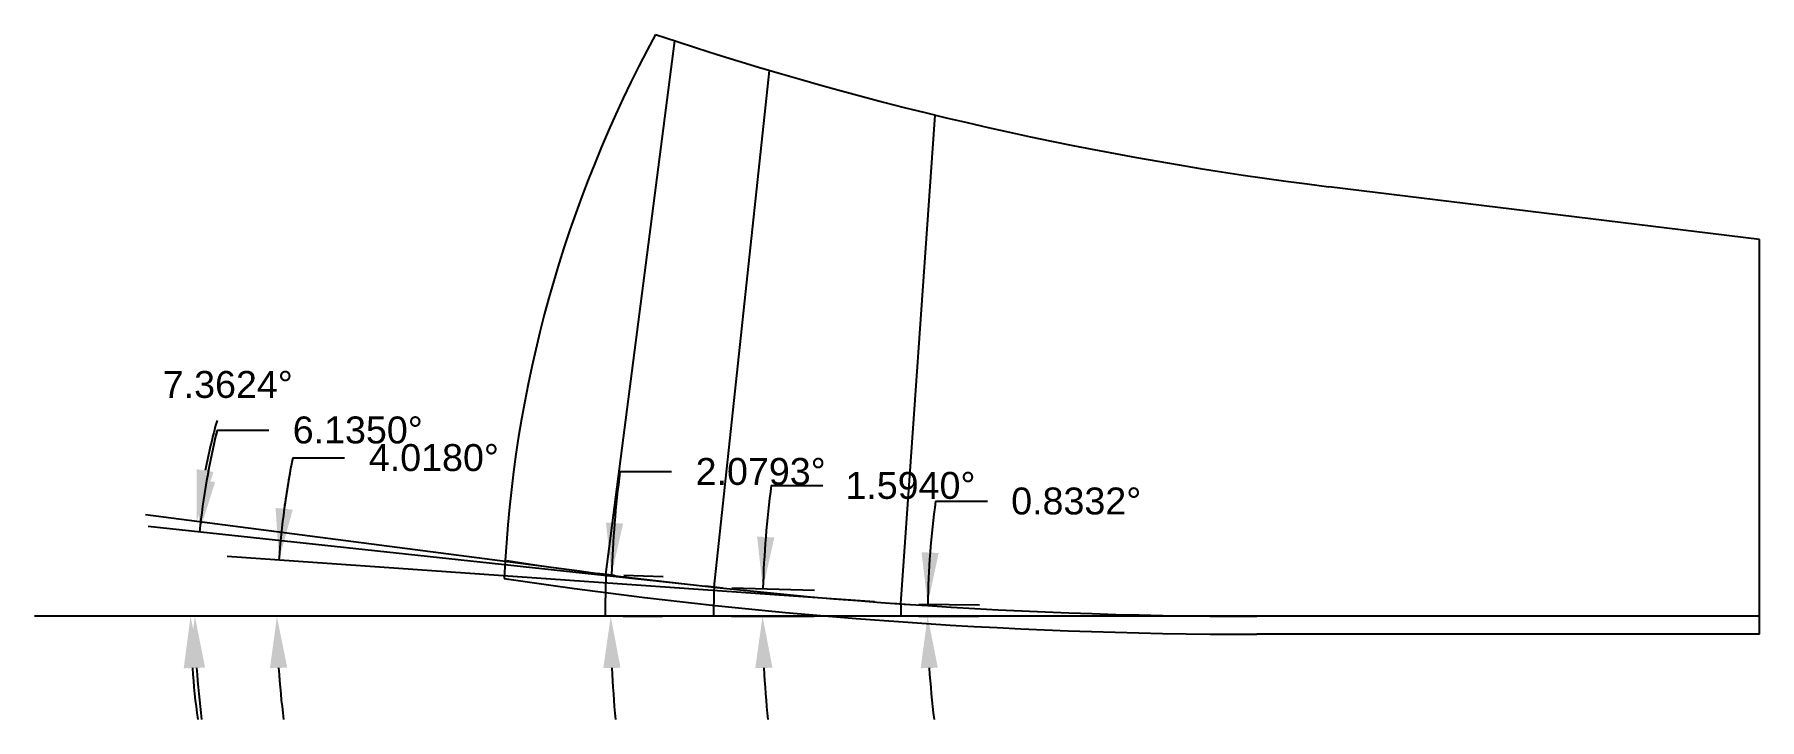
# Model space of a CAD drawing. Header units: inches. Extents: x 113.3 to 164.8, y -27 to 25.4.
# Drawn here: x 150.73 to 156.73, y -22.79 to -20.4 of the extents above; entities that cross this region are included whole.
import ezdxf

# ---------------------------------------------------------------- set-up
doc = ezdxf.new("R2010")
doc.units = ezdxf.units.IN
doc.header["$MEASUREMENT"] = 0
doc.header["$PDMODE"] = 35
doc.layers.get('Defpoints').update_dxf_attribs({"color": 10})
doc.layers.add('Blade_4', color=7, linetype='Continuous', true_color=0x00cccc)
doc.styles.get("Standard").update_dxf_attribs({"font": 'arial.ttf'})
doc.dimstyles.get("Standard").update_dxf_attribs({"dimtxt": 0.09375, "dimasz": 0.18, "dimexe": 0.18, "dimexo": 0.0625, "dimgap": 0.09, "dimtad": 0, "dimtih": 1, "dimtoh": 1, "dimdec": 4, "dimzin": 0, "dimdsep": 46, "dimtxsty": 'Standard', "dimcen": 0.09, "dimadec": 4, "dimazin": 0, "dimtfac": 1, "dimtdec": 4, "dimtofl": 0, "dimtmove": 0, "dimatfit": 3, "dimfxl": 1, "dimtolj": 1, "dimtzin": 0, "dimarcsym": 0})

msp = doc.modelspace()

# ---------------------------------------------------------------- blocks, each defined once
blk = doc.blocks.new('*D411')
at = {"layer": 'Blade_4', "color": 0, "lineweight": -2, "transparency": 16777216}
for p, q in [((151.6272, -21.8749), (151.8072, -21.8749)), ((153.6526, -22.3773), (151.3993, -22.219))]:
    blk.add_line(p, q, dxfattribs=at)
for start, end in [(168.5885, 175.98201), (168.59235, 172.28718), (183.69483, 187.38966)]:
    blk.add_arc((154.3637, -22.4273), 2.7917, start, end, dxfattribs=at)
at = {"layer": 'Blade_4', "color": 0, "transparency": 16777216}
for points in [[(151.6271, -22.0557), (151.5674, -22.0495), (151.5789, -22.2317)], [(151.5478, -22.6081), (151.6078, -22.6062), (151.572, -22.4273)]]:
    blk.add_solid(points, dxfattribs=at)
at = {"layer": 'Defpoints', "color": 0, "transparency": 16777216}
for p in [(151.5728, -22.362), (153.7149, -22.3817), (153.7748, -22.3859), (150.7279, -22.4273), (156.7342, -22.4273)]:
    blk.add_point(p, dxfattribs=at)
at = {"layer": 'Blade_4', "color": 0, "transparency": 16777216, "insert": (152.1185, -21.8749), "char_height": 0.09375, "attachment_point": 5}
blk.add_mtext('\\A1;4.0180°', dxfattribs=at)
blk = doc.blocks.new('*D412')
at = {"layer": 'Blade_4', "color": 0, "lineweight": -2, "transparency": 16777216}
for p, q in [((151.3639, -21.7787), (151.5439, -21.7787)), ((153.0019, -22.3161), (151.1231, -22.1141))]:
    blk.add_line(p, q, dxfattribs=at)
for start, end in [(166.35914, 173.86499), (166.36317, 170.11408), (183.75091, 187.50182)]:
    blk.add_arc((154.0363, -22.4273), 2.75, start, end, dxfattribs=at)
at = {"layer": 'Blade_4', "color": 0, "transparency": 16777216}
for points in [[(151.3569, -21.9593), (151.2974, -21.951), (151.3021, -22.1334)], [(151.2622, -22.6082), (151.3222, -22.6062), (151.2863, -22.4273)]]:
    blk.add_solid(points, dxfattribs=at)
at = {"layer": 'Defpoints', "color": 0, "transparency": 16777216}
for p in [(151.2881, -22.3291), (153.0641, -22.3228), (153.1237, -22.3292), (150.7279, -22.4273), (156.7342, -22.4273)]:
    blk.add_point(p, dxfattribs=at)
at = {"layer": 'Blade_4', "color": 0, "transparency": 16777216, "insert": (151.8535, -21.7787), "char_height": 0.09375, "attachment_point": 5}
blk.add_mtext('\\A1;6.1350°', dxfattribs=at)
blk = doc.blocks.new('*D413')
at = {"layer": 'Blade_4', "color": 0, "lineweight": -2, "transparency": 16777216}
blk.add_line((152.6259, -22.2696), (151.1139, -22.0742), dxfattribs=at)
for start, end in [(164.6258, 168.6317), (184.0059, 188.0118)]:
    blk.add_arc((153.8462, -22.4273), 2.575, start, end, dxfattribs=at)
at = {"layer": 'Blade_4', "color": 0, "transparency": 16777216}
for points in [[(151.3513, -21.9246), (151.2921, -21.9148), (151.2924, -22.0973)], [(151.2475, -22.6082), (151.3075, -22.6061), (151.2712, -22.4273)]]:
    blk.add_solid(points, dxfattribs=at)
at = {"layer": 'Defpoints', "color": 0, "transparency": 16777216}
for p in [(152.6879, -22.2776), (151.2735, -22.317), (152.7474, -22.2853), (150.7279, -22.4273), (156.7342, -22.4273)]:
    blk.add_point(p, dxfattribs=at)
at = {"layer": 'Blade_4', "color": 0, "transparency": 16777216, "insert": (151.4009, -21.6202), "char_height": 0.09375, "attachment_point": 5}
blk.add_mtext('\\A1;7.3624°', dxfattribs=at)
blk = doc.blocks.new('*D414')
at = {"layer": 'Blade_4', "color": 0, "lineweight": -2, "transparency": 16777216}
for p, q in [((153.8656, -22.0262), (154.0456, -22.0262)), ((153.8073, -22.3847), (154.018, -22.3878)), ((153.807, -22.4273), (154.0177, -22.4273))]:
    blk.add_line(p, q, dxfattribs=at)
for start, end in [(172.04092, 179.16681), (172.04437, 175.60559), (183.56122, 187.12244)]:
    blk.add_arc((156.7342, -22.4273), 2.8965, start, end, dxfattribs=at)
at = {"layer": 'Blade_4', "color": 0, "transparency": 16777216}
for points in [[(153.8762, -22.2067), (153.8163, -22.204), (153.838, -22.3852)], [(153.8133, -22.6081), (153.8733, -22.6063), (153.8377, -22.4273)]]:
    blk.add_solid(points, dxfattribs=at)
at = {"layer": 'Defpoints', "color": 0, "transparency": 16777216}
for p in [(153.7448, -22.3838), (153.7445, -22.4273), (153.8378, -22.4132), (156.7342, -22.4273)]:
    blk.add_point(p, dxfattribs=at)
at = {"layer": 'Blade_4', "color": 0, "transparency": 16777216, "insert": (154.3551, -22.0262), "char_height": 0.09375, "attachment_point": 5}
blk.add_mtext('\\A1;0.8332°', dxfattribs=at)
blk = doc.blocks.new('*D415')
at = {"layer": 'Blade_4', "color": 0, "lineweight": -2, "transparency": 16777216}
for p, q in [((153.2929, -21.9719), (153.4729, -21.9719)), ((153.1564, -22.3277), (153.4441, -22.3357)), ((153.155, -22.4273), (153.4429, -22.4273))]:
    blk.add_line(p, q, dxfattribs=at)
for start, end in [(172.46142, 178.40603), (172.46342, 175.43473), (182.9713, 185.9426)]:
    blk.add_arc((156.7342, -22.4273), 3.4713, start, end, dxfattribs=at)
at = {"layer": 'Blade_4', "color": 0, "transparency": 16777216}
for points in [[(153.3038, -22.1526), (153.2439, -22.1494), (153.2642, -22.3307)], [(153.2375, -22.608), (153.2975, -22.6064), (153.2629, -22.4273)]]:
    blk.add_solid(points, dxfattribs=at)
at = {"layer": 'Defpoints', "color": 0, "transparency": 16777216}
for p in [(153.0939, -22.326), (153.263, -22.3951), (153.0925, -22.4273), (156.7342, -22.4273)]:
    blk.add_point(p, dxfattribs=at)
at = {"layer": 'Blade_4', "color": 0, "transparency": 16777216, "insert": (153.7779, -21.9719), "char_height": 0.09375, "attachment_point": 5}
blk.add_mtext('\\A1;1.5940°', dxfattribs=at)
blk = doc.blocks.new('*D416')
at = {"layer": 'Blade_4', "color": 0, "lineweight": -2, "transparency": 16777216}
for p, q in [((152.7662, -21.9233), (152.9462, -21.9233)), ((152.7801, -22.2837), (152.9168, -22.2887)), ((152.7775, -22.4273), (152.9143, -22.4273))]:
    blk.add_line(p, q, dxfattribs=at)
for start, end in [(172.76219, 177.92074), (172.7635, 175.34212), (182.57862, 185.15724)]:
    blk.add_arc((156.7342, -22.4273), 3.9999, start, end, dxfattribs=at)
at = {"layer": 'Blade_4', "color": 0, "transparency": 16777216}
for points in [[(152.7775, -22.1042), (152.7176, -22.1007), (152.737, -22.2822)], [(152.7084, -22.6079), (152.7684, -22.6066), (152.7343, -22.4273)]]:
    blk.add_solid(points, dxfattribs=at)
at = {"layer": 'Defpoints', "color": 0, "transparency": 16777216}
for p in [(152.7176, -22.2815), (152.7346, -22.3789), (152.715, -22.4273), (156.7342, -22.4273)]:
    blk.add_point(p, dxfattribs=at)
at = {"layer": 'Blade_4', "color": 0, "transparency": 16777216, "insert": (153.2564, -21.9233), "char_height": 0.09375, "attachment_point": 5}
blk.add_mtext('\\A1;2.0793°', dxfattribs=at)

# ---------------------------------------------------------------- dimensions: what is measured, and where the dimension line sits
at = {"layer": 'Blade_4'}
dim = msp.add_angular_dim_2l(base=(151.2735447, -22.31701424), line1=((156.73419051, -22.42727625), (150.72789504, -22.42727625)), line2=((152.7473836, -22.28529565), (152.68787827, -22.27760697)), dimstyle='Standard', dxfattribs=at)
dim.commit()
dim.dimension.update_dxf_attribs({"geometry": '*D413', "text_midpoint": (151.40091779, -21.62023662), "dimtype": 162})
for base, line2, picture, middle in [((151.2880628, -22.3291433), ((153.1237277, -22.3291831), (153.0640713, -22.3227708)), '*D412', (151.8535475, -21.7787249)), ((151.5727682, -22.3620232), ((153.7149079, -22.3817001), (153.7747605, -22.3859043)), '*D411', (152.1184915, -21.8749183))]:
    dim = msp.add_angular_dim_2l(base=base, line1=((156.7341905, -22.4272762), (150.727895, -22.4272762)), line2=line2, dimstyle='Standard', dxfattribs=at)
    dim.commit()
    dim.dimension.update_dxf_attribs({"geometry": picture, "text_midpoint": middle})
for base, center, p1, p2, picture, middle in [((152.73463, -22.37889), (156.73419, -22.42728), (152.71763, -22.28145), (152.71498, -22.42728), '*D416', (153.25642, -21.92334)), ((153.263, -22.39509), (156.73419, -22.42728), (153.0939, -22.32598), (153.09249, -22.42728), '*D415', (153.77785, -21.97186)), ((153.837773, -22.413236), (156.734191, -22.427276), (153.744834, -22.383802), (153.744518, -22.427276), '*D414', (154.355051, -22.026217))]:
    dim = msp.add_angular_dim_3p(base=base, center=center, p1=p1, p2=p2, dimstyle='Standard', dxfattribs=at)
    dim.commit()
    dim.dimension.update_dxf_attribs({"geometry": picture, "text_midpoint": middle})

# ---------------------------------------------------------------- linework, layer by layer
for p, q in [((156.73419, -21.11478), (155.23419, -20.9306)), ((156.73419, -22.42728), (156.73419, -21.11478)), ((156.73419, -22.48978), (156.73419, -22.42728)), ((156.73419, -22.48978), (154.98419, -22.48978))]:
    msp.add_line(p, q)
at = {"color": 1}
msp.add_line((156.73419, -22.42728), (150.7279, -22.42728), dxfattribs=at)
for centre, radius, start, end in [((156.73419, -22.48978), 4.375, 151.472963, 177.451577), ((156.69662, -9.02005), 12, 251.50697, 263), ((154.98419, -4.73978), 17.6875, 261.509608, 270), ((154.98419, -4.73978), 17.75, 261.509608, 270)]:
    msp.add_arc(centre, radius, start, end)
at = {"layer": 'Blade_4'}
for p, q in [((152.71763, -22.28145), (152.9578, -20.42273)), ((153.0939, -22.32598), (153.28742, -20.52558)), ((153.74483, -22.3838), (153.86444, -20.68104)), ((152.74738, -22.2853), (152.68788, -22.27761)), ((153.12373, -22.32918), (153.06407, -22.32277)), ((153.71491, -22.3817), (153.77476, -22.3859))]:
    msp.add_line(p, q, dxfattribs=at)
for radius, start in [(4.01921, 177.920737), (3.6417, 178.406028), (2.98967, 179.16681)]:
    msp.add_arc((156.73419, -22.42728), radius, start, 180, dxfattribs=at)

msp.set_redraw_order([(e.dxf.handle, doc.entitydb.next_handle()) for e in msp.query("TEXT MTEXT ATTDEF DIMENSION ARC_DIMENSION")])  # texts and dimensions are drawn at this point

doc.saveas('drawing.dxf')
